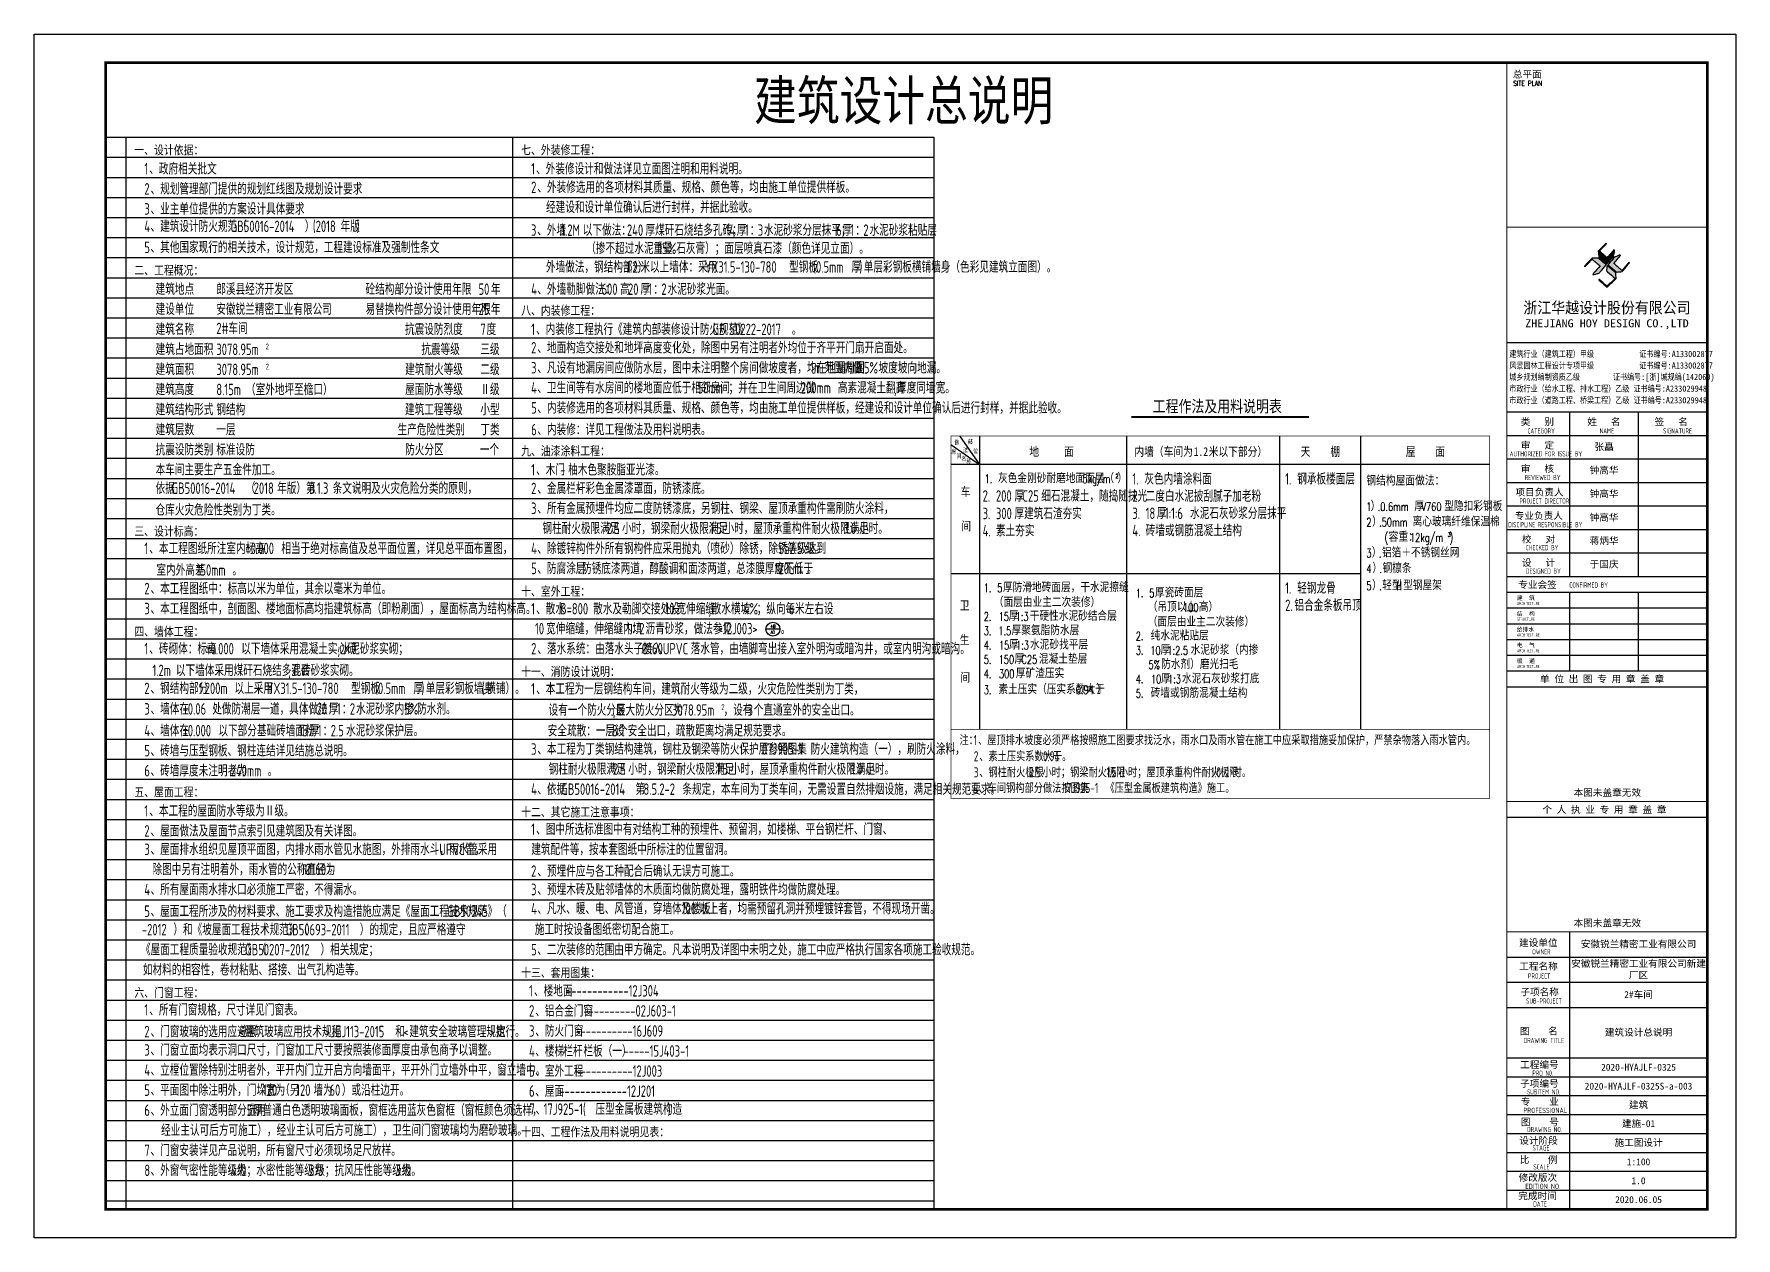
# Model space of a CAD drawing. Extents: x 170967 to 297117, y -33682 to 593582.
# Drawn here: x 170967 to 230367, y 510760 to 552760 of the extents above; entities that cross this region are included whole.
import ezdxf
from ezdxf.enums import TextEntityAlignment as Align

# ---------------------------------------------------------------- set-up
doc = ezdxf.new("R2010")
doc.units = 0
doc.header["$LTSCALE"] = 1000
doc.header["$MEASUREMENT"] = 0
doc.layers.get('Defpoints').update_dxf_attribs({"color": 250})
for name, color, linetype in [('0-建筑立面', 255, 'Continuous'), ('PUB_DIM', 171, 'Continuous'), ('PUB_TEXT', 7, 'Continuous'), ('PUB_TITLE', 171, 'Continuous'), ('TK', 4, 'Continuous'), ('表格', 7, 'Continuous')]:
    doc.layers.add(name, color=color, linetype=linetype)
doc.styles.add('-宋体', font='', dxfattribs={"width": 0.8})
doc.styles.add('_TCH_LABEL', font='COMPLEX', dxfattribs={"bigfont": 'GBCBIG'})
doc.styles.add('HT', font='simhei.ttf', dxfattribs={"width": 0.8})
doc.styles.add('ROMANS', font='romans__.ttf', dxfattribs={"width": 0.65, "height": 231.275})
doc.styles.add('TSSD_REIN', font='tssdeng.shx', dxfattribs={"width": 0.7, "bigfont": 'tssdchn.shx'})
doc.styles.add('YAYA', font='', dxfattribs={"width": 0.8, "height": 1})
doc.styles.add('图签宋体', font='', dxfattribs={"height": 300})
doc.styles.add('图签黑体', font='simhei.ttf', dxfattribs={"height": 550})
doc.styles.add('设计说明', font='tssdeng.shx', dxfattribs={"width": 0.7, "bigfont": 'tssdchn.shx'})
doc.styles.add('黑体', font='simhei.ttf', dxfattribs={"width": 0.8, "height": 3.5})
doc.styles.get('-宋体').set_extended_font_data('SimSun')
doc.styles.get('YAYA').set_extended_font_data('SimSun')
doc.styles.get('图签宋体').set_extended_font_data('NSimSun')

msp = doc.modelspace()

# ---------------------------------------------------------------- texts
at = {"layer": 'PUB_TEXT'}
for s, height, style, width, p in [('建筑设计总说明', 1367.09, 'YAYA', 0.8, (196097.6, 549760)), ('、政府相关批文', 400, '设计说明', 0.7, (174989.4, 547860)), ('、外装修设计和做法详见立面图注明和用料说明。', 400, '设计说明', 0.7, (188489.4, 547860)), ('1', 400, '设计说明', 0.7, (174817.1, 547860)), ('1', 400, '设计说明', 0.7, (188317.1, 547860)), ('2', 400, '设计说明', 0.7, (174817.1, 547160)), ('、规划管理部门提供的规划红线图及规划设计要求', 400, '设计说明', 0.7, (175032.5, 547160)), ('2', 400, '设计说明', 0.7, (188317.1, 547216.6)), ('、外装修选用的各项材料其质量、规格、颜色等，均由施工单位提供样板。', 400, '设计说明', 0.7, (188532.5, 547216.6)), ('3', 400, '设计说明', 0.7, (174817.1, 546460)), ('、业主单位提供的方案设计具体要求', 400, '设计说明', 0.7, (175032.5, 546460)), ('经建设和设计单位确认后进行封样，并据此验收。', 400, '设计说明', 0.7, (188837.1, 546519.8)), ('4', 400, '设计说明', 0.7, (174817.1, 545852.3)), ('、建筑设计防火规范（', 400, '设计说明', 0.7, (175032.5, 545852.3)), ('GB50016-2014', 400, '设计说明', 0.7, (177832.5, 545852.3)), ('）', 400, '设计说明', 0.7, (180417.1, 545852.3)), ('(2018', 400, '设计说明', 0.7, (180697.1, 545852.3)), ('年版', 400, '设计说明', 0.7, (181666.3, 545852.3)), (')', 400, '设计说明', 0.7, (182226.3, 545852.3)), ('5', 400, '设计说明', 0.7, (174817.1, 545119.8)), ('、其他国家现行的相关技术，设计规范，工程建设标准及强制性条文', 400, '设计说明', 0.7, (175032.5, 545119.8)), ('建筑地点', 400, '设计说明', 0.7, (175209.2, 543660)), ('砼结构部分设计使用年限', 400, '设计说明', 0.7, (182536.9, 543660)), ('4', 400, '设计说明', 0.7, (188317.1, 543660)), ('、外墙勒脚做法：', 400, '设计说明', 0.7, (188532.5, 543660)), ('600', 400, '设计说明', 0.7, (190772.5, 543660)), ('高', 400, '设计说明', 0.7, (191418.6, 543660)), ('20', 400, '设计说明', 0.7, (191698.6, 543660)), ('厚', 400, '设计说明', 0.7, (192129.4, 543660)), ('1', 400, '设计说明', 0.7, (192409.4, 543660)), ('：', 400, '设计说明', 0.7, (192581.7, 543660)), ('2', 400, '设计说明', 0.7, (192861.7, 543660)), ('水泥砂浆光面。', 400, '设计说明', 0.7, (193077.1, 543660)), ('建设单位', 400, '设计说明', 0.7, (175209.2, 542960)), ('易替换构件部分设计使用年限', 400, '设计说明', 0.7, (182536.9, 542960)), ('建筑名称', 400, '设计说明', 0.7, (175209.2, 542260)), ('抗震设防烈度', 400, '设计说明', 0.7, (183914.6, 542260)), ('1', 400, '设计说明', 0.7, (188317.1, 542260)), ('、内装修工程执行《建筑内部装修设计防火规范》', 400, '设计说明', 0.7, (188489.4, 542260)), ('GB', 400, '设计说明', 0.7, (194649.4, 542260)), ('50222-2017', 400, '设计说明', 0.7, (195242.8, 542260)), ('。', 400, '设计说明', 0.7, (197418.2, 542260)), ('建筑占地面积', 400, '设计说明', 0.7, (175209.2, 541560)), ('抗震等级', 400, '设计说明', 0.7, (184483.5, 541560)), ('2', 400, '设计说明', 0.7, (188317.1, 541616.6)), ('、地面构造交接处和地坪高度变化处，除图中另有注明者外均位于齐平开门扇开启面处。', 400, '设计说明', 0.7, (188532.5, 541616.6)), ('建筑面积', 400, '设计说明', 0.7, (175209.2, 540860)), ('建筑耐火等级', 400, '设计说明', 0.7, (183920.4, 540860)), ('3', 400, '设计说明', 0.7, (188317.1, 540916.6)), ('、凡设有地漏房间应做防水层，图中未注明整个房间做坡度者，均在地漏周围', 400, '设计说明', 0.7, (188532.5, 540916.6)), ('1m', 400, '设计说明', 0.7, (198052.5, 540916.6)), ('范围内做', 400, '设计说明', 0.7, (198547.9, 540916.6)), ('0.5%', 400, '设计说明', 0.7, (199667.9, 540916.6)), ('坡度坡向地漏。', 400, '设计说明', 0.7, (200443.3, 540916.6)), ('建筑高度', 400, '设计说明', 0.7, (175209.2, 540160)), ('屋面防水等级', 400, '设计说明', 0.7, (183920.1, 540160)), ('4', 400, '设计说明', 0.7, (188317.1, 540219.8)), ('、卫生间等有水房间的楼地面应低于相邻房间', 400, '设计说明', 0.7, (188532.5, 540219.8)), ('50mm', 400, '设计说明', 0.7, (194132.5, 540219.8)), ('；并在卫生间周边做', 400, '设计说明', 0.7, (195209.4, 540219.8)), ('200mm', 400, '设计说明', 0.7, (197729.4, 540219.8)), ('高素混凝土翻高', 400, '设计说明', 0.7, (199021.7, 540219.8)), ('厚度同墙宽。', 400, '设计说明', 0.7, (201089.4, 540219.8)), ('、内装修选用的各项材料其质量、规格、颜色等，均由施工单位提供样板，经建设和设计单位确认后进行封样，并据此验收。', 400, '设计说明', 0.7, (188532.5, 539519.8)), (',', 400, '设计说明', 0.7, (200981.7, 540219.8)), ('建筑结构形式', 400, '设计说明', 0.7, (175209.2, 539460)), ('建筑工程等级', 400, '设计说明', 0.7, (183913, 539460)), ('5', 400, '设计说明', 0.7, (188317.1, 539519.8)), ('建筑层数', 400, '设计说明', 0.7, (175209.2, 538760)), ('生产危险性类别', 400, '设计说明', 0.7, (183653.5, 538760)), ('6', 400, '设计说明', 0.7, (188317.1, 538760)), ('、内装修：详见工程做法及用料说明表。', 400, '设计说明', 0.7, (188532.5, 538760)), ('抗震设防类别', 400, '设计说明', 0.7, (175209.2, 538060)), ('防火分区', 400, '设计说明', 0.7, (183917.7, 538060)), ('1', 400, '设计说明', 0.7, (188317.1, 537360)), ('、木门', 400, '设计说明', 0.7, (188489.4, 537360)), ('柚木色聚胺脂亚光漆。', 400, '设计说明', 0.7, (189609.4, 537360)), ('2', 400, '设计说明', 0.7, (188317.1, 536710.4)), ('、金属栏杆', 400, '设计说明', 0.7, (188532.5, 536710.4)), ('-', 400, '设计说明', 0.7, (189329.4, 537360)), ('彩色金属漆罩面，防锈漆底。', 400, '设计说明', 0.7, (190212.5, 536710.4)), ('1.', 297.5, '_TCH_LABEL', 0.705882, (204142.2, 537094.5)), ('5kg/m', 297.5, '_TCH_LABEL', 0.705882, (207561.1, 537094.5)), ('2', 148.8, '_TCH_LABEL', 0.705882, (208711.1, 537269.5)), ('1.', 400, '设计说明', 0.7, (209300.4, 537041.4)), ('灰色内墙涂料面', 400, '设计说明', 0.7, (209721.5, 537041.4)), ('1.', 400, '设计说明', 0.7, (214633.8, 537041.4)), ('钢承板楼面层', 400, '设计说明', 0.7, (215054.9, 537041.4)), ('-', 400, '设计说明', 0.7, (189932.5, 536710.4)), ('2.', 400, '设计说明', 0.7, (204075.1, 536445.7)), ('200', 400, '设计说明', 0.7, (204539.3, 536445.7)), ('厚', 400, '设计说明', 0.7, (205185.4, 536445.7)), ('C25', 400, '设计说明', 0.7, (205465.4, 536445.7)), ('细石混凝土，随捣随抹光', 400, '设计说明', 0.7, (206122.3, 536445.7)), ('2.', 400, '设计说明', 0.7, (209300.4, 536441.4)), ('二度白水泥披刮腻子加老粉', 400, '设计说明', 0.7, (209764.6, 536441.4)), ('1', 297.5, '_TCH_LABEL', 0.705882, (217467.1, 536121.9)), ('.0.6mm', 297.5, '_TCH_LABEL', 0.705882, (217862.8, 536121.9)), ('V760', 297.5, '_TCH_LABEL', 0.705882, (219388.6, 536121.9)), ('3.', 400, '设计说明', 0.7, (204075.1, 535834.3)), ('300', 400, '设计说明', 0.7, (204539.3, 535834.3)), ('厚建筑石渣夯实', 400, '设计说明', 0.7, (205185.4, 535834.3)), ('3.', 400, '设计说明', 0.7, (209300.4, 535841.4)), ('18', 400, '设计说明', 0.7, (209764.6, 535841.4)), ('厚', 400, '设计说明', 0.7, (210152.3, 535841.4)), ('1:1:6', 400, '设计说明', 0.7, (210432.3, 535841.4)), ('水泥石灰砂浆分层抹平', 400, '设计说明', 0.7, (211315.4, 535841.4)), ('2', 297.5, '_TCH_LABEL', 0.705882, (217467.1, 535581.6)), ('.50mm', 297.5, '_TCH_LABEL', 0.705882, (217912.8, 535581.6)), ('4.', 400, '设计说明', 0.7, (204075.1, 535234.3)), ('素土夯实', 400, '设计说明', 0.7, (204539.3, 535234.3)), ('4.', 400, '设计说明', 0.7, (209300.4, 535241.4)), ('砖墙或钢筋混凝土结构', 400, '设计说明', 0.7, (209764.6, 535241.4)), ('(', 300.3, '_TCH_LABEL', 0.705882, (218103.1, 535046.2)), ('12kg/m', 300.33, '_TCH_LABEL', 0.705882, (218988.7, 535046.2)), ('3', 150.2, '_TCH_LABEL', 0.705882, (220301.1, 535222.9)), (')', 300.3, '_TCH_LABEL', 0.705882, (220371.7, 535046.2)), ('1', 400, '设计说明', 0.7, (174817.1, 534616.6)), ('、本工程图纸所注室内标高', 400, '设计说明', 0.7, (174989.4, 534616.6)), ('%%p0.000', 400, '设计说明', 0.7, (178349.4, 534616.6)), ('相当于绝对标高值及总平面位置，详见总平面布置图，', 400, '设计说明', 0.7, (179598.6, 534616.6)), ('4', 400, '设计说明', 0.7, (188317.1, 534616.6)), ('、除镀锌构件外所有钢构件应采用抛丸（喷砂）除锈，除锈等级达到', 400, '设计说明', 0.7, (188532.5, 534616.6)), ('Sa2.5', 400, '设计说明', 0.7, (196932.5, 534616.6)), ('级。', 400, '设计说明', 0.7, (197890.9, 534616.6)), ('3', 297.5, '_TCH_LABEL', 0.705882, (217467.1, 534501.2)), ('室内外高差', 400, '设计说明', 0.7, (175240.4, 533860)), ('150mm', 400, '设计说明', 0.7, (176640.4, 533860)), ('。', 400, '设计说明', 0.7, (177889.6, 533860)), ('5', 400, '设计说明', 0.7, (188317.1, 533916.6)), ('、防腐涂层', 400, '设计说明', 0.7, (188532.5, 533916.6)), (':', 400, '设计说明', 0.7, (189932.5, 533916.6)), ('防锈底漆两道，醇酸调和面漆两道，总漆膜厚度不低于', 400, '设计说明', 0.7, (190094, 533916.6)), ('120um', 400, '设计说明', 0.7, (196814, 533916.6)), ('。', 400, '设计说明', 0.7, (197944.8, 533916.6)), ('4', 297.5, '_TCH_LABEL', 0.705882, (217467.1, 533961)), ('.', 297.5, '_TCH_LABEL', 0.705882, (217902.8, 534501.2)), ('.', 297.5, '_TCH_LABEL', 0.705882, (217922.8, 533961)), ('2', 400, '设计说明', 0.7, (174817.1, 533216.6)), ('、本工程图纸中：标高以米为单位，其余以毫米为单位。', 400, '设计说明', 0.7, (175032.5, 533216.6)), ('1.', 297.5, '_TCH_LABEL', 0.705882, (204114.6, 533289.6)), ('5', 297.5, '_TCH_LABEL', 0.705882, (204584.6, 533289.6)), ('1.', 400, '设计说明', 0.7, (214633.8, 533233.3)), ('轻钢龙骨', 400, '设计说明', 0.7, (215054.9, 533233.3)), ('5', 297.5, '_TCH_LABEL', 0.705882, (217467.1, 533361)), ('.', 297.5, '_TCH_LABEL', 0.705882, (217912.8, 533361)), ('H', 297.5, '_TCH_LABEL', 0.705882, (218514.3, 533361)), ('3', 400, '设计说明', 0.7, (174817.1, 532516.6)), ('、本工程图纸中，剖面图、楼地面标高均指建筑标高（即粉刷面），屋面标高为结构标高。', 400, '设计说明', 0.7, (175032.5, 532516.6)), ('1', 400, '设计说明', 0.7, (188317.1, 532510.4)), ('、散水', 400, '设计说明', 0.7, (188489.4, 532510.4)), ('B=800', 400, '设计说明', 0.7, (189329.4, 532510.4)), ('散水及勒脚交接处设', 400, '设计说明', 0.7, (190481.7, 532510.4)), ('10', 400, '设计说明', 0.7, (193001.7, 532510.4)), ('宽伸缩缝', 400, '设计说明', 0.7, (193389.4, 532510.4)), ('散水横坡', 400, '设计说明', 0.7, (194617.1, 532510.4)), ('4%', 400, '设计说明', 0.7, (195737.1, 532510.4)), ('；纵向每', 400, '设计说明', 0.7, (196189.4, 532510.4)), ('6', 400, '设计说明', 0.7, (197309.4, 532510.4)), ('米左右设', 400, '设计说明', 0.7, (197524.8, 532510.4)), ('1.', 297.5, '_TCH_LABEL', 0.705882, (209419.4, 533106.9)), ('5', 297.5, '_TCH_LABEL', 0.705882, (209889.4, 533106.9)), ('100', 297.5, '_TCH_LABEL', 0.705882, (211069.9, 532606.9)), ('2.', 400, '设计说明', 0.7, (214633.8, 532632.8)), ('铝合金条板吊顶', 400, '设计说明', 0.7, (214956.8, 532632.8)), ('宽伸缩缝，伸缩缝内填', 400, '设计说明', 0.7, (188839.8, 531816.6)), ('沥青砂浆，做法参见', 400, '设计说明', 0.7, (192307.5, 531816.6)), (',', 400, '设计说明', 0.7, (194509.4, 532510.4)), ('2.', 297.5, '_TCH_LABEL', 0.705882, (204114.6, 532289.6)), ('15', 297.5, '_TCH_LABEL', 0.705882, (204634.6, 532289.6)), ('1:3', 297.5, '_TCH_LABEL', 0.705882, (205230.3, 532289.6)), ('10', 400, '设计说明', 0.7, (188452.1, 531816.6)), ('1', 400, '设计说明', 0.7, (191639.8, 531816.6)), ('：', 400, '设计说明', 0.7, (191812.1, 531816.6)), ('2', 400, '设计说明', 0.7, (192092.1, 531816.6)), ('<12J003>', 400, '设计说明', 0.7, (194827.5, 531816.6)), ('。', 400, '设计说明', 0.7, (197028.8, 531816.6)), ('3.', 297.5, '_TCH_LABEL', 0.705882, (204114.6, 531789.6)), ('1.5', 297.5, '_TCH_LABEL', 0.705882, (204624.6, 531789.6)), ('2.', 297.5, '_TCH_LABEL', 0.705882, (209419.4, 531606.9)), ('1', 400, '设计说明', 0.7, (174817.1, 531116.6)), ('、砖砌体：标高', 400, '设计说明', 0.7, (174989.4, 531116.6)), ('%%p0.000', 400, '设计说明', 0.7, (176949.4, 531116.6)), ('以下墙体采用混凝土实心砖', 400, '设计说明', 0.7, (178198.6, 531116.6)), (',', 400, '设计说明', 0.7, (181558.6, 531116.6)), ('水泥砂浆实砌；', 400, '设计说明', 0.7, (181666.3, 531116.6)), ('2', 400, '设计说明', 0.7, (188317.1, 531116.6)), ('、落水系统：由落水头子接入', 400, '设计说明', 0.7, (188532.5, 531116.6)), ('%%c160UPVC', 400, '设计说明', 0.7, (192172.5, 531116.6)), ('落水管，由墙脚弯出接入室外明沟或暗沟井，或室内明沟或暗沟。', 400, '设计说明', 0.7, (193884.8, 531116.6)), ('4.', 297.5, '_TCH_LABEL', 0.705882, (204114.6, 531289.6)), ('5.', 297.5, '_TCH_LABEL', 0.705882, (204114.6, 530789.6)), ('150', 297.5, '_TCH_LABEL', 0.705882, (204634.6, 530789.6)), ('15', 297.5, '_TCH_LABEL', 0.705882, (204644.6, 531289.6)), ('1:3', 297.5, '_TCH_LABEL', 0.705882, (205240.3, 531289.6)), ('C25', 297.5, '_TCH_LABEL', 0.705882, (205430.3, 530789.6)), ('3.', 297.5, '_TCH_LABEL', 0.705882, (209419.4, 531106.9)), ('10', 297.5, '_TCH_LABEL', 0.705882, (209929.4, 531106.9)), ('1:2.5', 297.5, '_TCH_LABEL', 0.705882, (210525.2, 531106.9)), ('1.2m', 400, '设计说明', 0.7, (175099.3, 530360)), ('以下墙体采用煤矸石烧结多孔砖', 400, '设计说明', 0.7, (175917.8, 530360)), ('混合砂浆实砌。', 400, '设计说明', 0.7, (179945.5, 530360)), ('4.', 297.5, '_TCH_LABEL', 0.705882, (204114.6, 530289.6)), ('300', 297.5, '_TCH_LABEL', 0.705882, (204644.6, 530289.6)), ('5%', 297.5, '_TCH_LABEL', 0.705882, (209864.2, 530606.9)), (',', 400, '设计说明', 0.7, (179837.8, 530360)), ('3.', 297.5, '_TCH_LABEL', 0.705882, (204114.6, 529733.7)), ('0.94', 297.5, '_TCH_LABEL', 0.705882, (207327.7, 529733.7)), ('4.', 297.5, '_TCH_LABEL', 0.705882, (209419.4, 530106.9)), ('5.', 297.5, '_TCH_LABEL', 0.705882, (209419.4, 529606.9)), ('10', 297.5, '_TCH_LABEL', 0.705882, (209949.4, 530106.9)), ('1:3', 297.5, '_TCH_LABEL', 0.705882, (210545.2, 530106.9)), ('3', 400, '设计说明', 0.7, (174817.1, 529016.6)), ('、墙体在', 400, '设计说明', 0.7, (175032.5, 529016.6)), ('-0.06', 400, '设计说明', 0.7, (176152.5, 529016.6)), ('处做防潮层一道，具体做法：', 400, '设计说明', 0.7, (177186.3, 529016.6)), ('20', 400, '设计说明', 0.7, (180826.3, 529016.6)), ('厚', 400, '设计说明', 0.7, (181257.1, 529016.6)), ('1', 400, '设计说明', 0.7, (181537.1, 529016.6)), ('：', 400, '设计说明', 0.7, (181709.4, 529016.6)), ('2', 400, '设计说明', 0.7, (181989.4, 529016.6)), ('水泥砂浆内掺', 400, '设计说明', 0.7, (182204.8, 529016.6)), ('5%', 400, '设计说明', 0.7, (183884.8, 529016.6)), ('防水剂。', 400, '设计说明', 0.7, (184337.1, 529016.6)), ('4', 400, '设计说明', 0.7, (174817.1, 528260)), ('、墙体在', 400, '设计说明', 0.7, (175032.5, 528260)), ('以下部分基础砖墙面粉', 400, '设计说明', 0.7, (177401.7, 528260)), ('厚', 400, '设计说明', 0.7, (180589.4, 528260)), ('水泥砂浆保护层。', 400, '设计说明', 0.7, (181860.2, 528260)), ('%%p0.000', 400, '设计说明', 0.7, (176152.5, 528260)), ('15', 400, '设计说明', 0.7, (180201.7, 528260)), ('1', 400, '设计说明', 0.7, (180869.4, 528260)), ('：', 400, '设计说明', 0.7, (181041.7, 528260)), ('2.5', 400, '设计说明', 0.7, (181321.7, 528260)), ('5', 400, '设计说明', 0.7, (174817.1, 527560)), ('、砖墙与压型钢板、钢柱连结详见结施总说明。', 400, '设计说明', 0.7, (175032.5, 527560)), ('6', 400, '设计说明', 0.7, (174817.1, 526860)), ('、砖墙厚度未注明者为', 400, '设计说明', 0.7, (175032.5, 526860)), ('240mm', 400, '设计说明', 0.7, (177832.5, 526860)), ('。', 400, '设计说明', 0.7, (179124.8, 526860)), ('1', 400, '设计说明', 0.7, (174817.1, 525460)), ('、本工程的屋面防水等级为Ⅱ级。', 400, '设计说明', 0.7, (174989.4, 525460)), ('2', 400, '设计说明', 0.7, (174817.1, 524760)), ('、屋面做法及屋面节点索引见建筑图及有关详图。', 400, '设计说明', 0.7, (175032.5, 524760)), ('1', 400, '设计说明', 0.7, (188317.1, 524819.8)), ('、图中所选标准图中有对结构工种的预埋件、预留洞，如楼梯、平台钢栏杆、门窗、', 400, '设计说明', 0.7, (188489.4, 524819.8)), ('3', 400, '设计说明', 0.7, (174817.1, 524116.6)), ('、屋面排水组织见屋顶平面图，内排水雨水管见水施图，外排雨水斗，雨水管采用', 400, '设计说明', 0.7, (175032.5, 524116.6)), ('UPVC', 400, '设计说明', 0.7, (185112.5, 524116.6)), ('管，', 400, '设计说明', 0.7, (186017.1, 524116.6)), ('建筑配件等，按本套图纸中所标注的位置留洞。', 400, '设计说明', 0.7, (188321.5, 524116.6)), ('除图中另有注明着外，雨水管的公称直径为', 400, '设计说明', 0.7, (175099.3, 523416.6)), ('%%c160', 400, '设计说明', 0.7, (180419.3, 523416.6)), ('。', 400, '设计说明', 0.7, (181227, 523416.6)), ('2', 400, '设计说明', 0.7, (188317.1, 523360)), ('、预埋件应与各工种配合后确认无误方可施工。', 400, '设计说明', 0.7, (188532.5, 523360)), ('4', 400, '设计说明', 0.7, (174817.1, 522716.6)), ('、所有屋面雨水排水口必须施工严密，不得漏水。', 400, '设计说明', 0.7, (175032.5, 522716.6)), ('3', 400, '设计说明', 0.7, (188317.1, 522716.6)), ('、预埋木砖及贴邻墙体的木质面均做防腐处理，露明铁件均做防腐处理。', 400, '设计说明', 0.7, (188532.5, 522716.6)), ('5', 400, '设计说明', 0.7, (174817.1, 521960)), ('、屋面工程所涉及的材料要求、施工要求及构造措施应满足《屋面工程技术规范》（', 400, '设计说明', 0.7, (175032.5, 521960)), ('GB50345', 400, '设计说明', 0.7, (185392.5, 521960)), ('4', 400, '设计说明', 0.7, (188317.1, 522049.1)), ('、凡水、暖、电、风管道，穿墙体及楼板', 400, '设计说明', 0.7, (188532.5, 522049.1)), ('100', 400, '设计说明', 0.7, (193572.5, 522049.1)), ('以上者，均需预留孔洞并预埋镀锌套管，不得现场开凿。', 400, '设计说明', 0.7, (194175.6, 522049.1)), ('-2012', 400, '设计说明', 0.7, (174731.5, 521316.6)), ('）和《坡屋面工程技术规范》（', 400, '设计说明', 0.7, (175830, 521316.6)), ('GB50693-2011', 400, '设计说明', 0.7, (179750, 521316.6)), ('）的规定，且应严格遵守', 400, '设计说明', 0.7, (182334.6, 521316.6)), ('施工时按设备图纸密切配合施工。', 400, '设计说明', 0.7, (188443.9, 521324.8)), ('《屋面工程质量验收规范》（', 400, '设计说明', 0.7, (174697.8, 520619.8)), ('GB50207-2012', 400, '设计说明', 0.7, (178337.8, 520619.8)), ('）相关规定；', 400, '设计说明', 0.7, (180965.5, 520619.8)), ('5', 400, '设计说明', 0.7, (188317.1, 520616.6)), ('、二次装修的范围由甲方确定。凡本说明及详图中未明之处，施工中应严格执行国家各项施工验收规范。', 400, '设计说明', 0.7, (188532.5, 520616.6)), ('如材料的相容性，卷材粘贴、搭接、出气孔构造等。', 400, '设计说明', 0.7, (174766.2, 519916.6)), ('1', 400, '设计说明', 0.7, (188245, 519181.7)), ('、楼地面', 400, '设计说明', 0.7, (188417.3, 519181.7)), ('------------12J304', 400, '设计说明', 0.7, (189537.3, 519181.7)), ('1', 400, '设计说明', 0.7, (174817.1, 518516.6)), ('、所有门窗规格，尺寸详见门窗表。', 400, '设计说明', 0.7, (174989.4, 518516.6)), ('2', 400, '设计说明', 0.7, (188245, 518481.7)), ('、铝合金门窗', 400, '设计说明', 0.7, (188460.4, 518481.7)), ('----------02J603-1', 400, '设计说明', 0.7, (190140.4, 518481.7)), ('2', 400, '设计说明', 0.7, (174817.1, 517760)), ('、门窗玻璃的选用应遵照', 400, '设计说明', 0.7, (175032.5, 517760)), ('<', 400, '设计说明', 0.7, (178112.5, 517760)), ('建筑玻璃应用技术规程', 400, '设计说明', 0.7, (178327.9, 517760)), ('>JGJ113-2015', 400, '设计说明', 0.7, (181127.9, 517760)), ('和', 400, '设计说明', 0.7, (183572.5, 517760)), ('<', 400, '设计说明', 0.7, (183852.5, 517760)), ('建筑安全玻璃管理规定', 400, '设计说明', 0.7, (184067.9, 517760)), ('>', 400, '设计说明', 0.7, (186867.9, 517760)), ('执行。', 400, '设计说明', 0.7, (187083.3, 517760)), ('3', 400, '设计说明', 0.7, (188245, 517781.7)), ('、防火门窗', 400, '设计说明', 0.7, (188460.4, 517781.7)), ('-----------16J609', 400, '设计说明', 0.7, (189860.4, 517781.7)), ('3', 400, '设计说明', 0.7, (174817.1, 517116.6)), ('、门窗立面均表示洞口尺寸，门窗加工尺寸要按照装修面厚度由承包商予以调整。', 400, '设计说明', 0.7, (175032.5, 517116.6)), ('4', 400, '设计说明', 0.7, (188245, 517081.7)), ('、楼梯', 400, '设计说明', 0.7, (188460.4, 517081.7)), ('栏杆', 400, '设计说明', 0.7, (189441.5, 517081.7)), ('栏板（一）', 400, '设计说明', 0.7, (190142.6, 517081.7)), ('-----15J403-1', 400, '设计说明', 0.7, (191542.6, 517081.7)), ('4', 400, '设计说明', 0.7, (174817.1, 516416.6)), ('、立樘位置除特别注明者外，平开内门立开启方向墙面平，平开外门立墙外中平，窗立墙中。', 400, '设计说明', 0.7, (175032.5, 516416.6)), ('5', 400, '设计说明', 0.7, (188245, 516381.7)), ('、室外工程', 400, '设计说明', 0.7, (188460.4, 516381.7)), ('-----------12J003', 400, '设计说明', 0.7, (189860.4, 516381.7)), ('5', 400, '设计说明', 0.7, (174817.1, 515716.6)), ('、平面图中除注明外，门垛宽为', 400, '设计说明', 0.7, (175032.5, 515716.6)), ('120', 400, '设计说明', 0.7, (178952.5, 515716.6)), ('（另', 400, '设计说明', 0.7, (179555.6, 515716.6)), ('120', 400, '设计说明', 0.7, (180115.6, 515716.6)), ('墙为', 400, '设计说明', 0.7, (180718.6, 515716.6)), ('60', 400, '设计说明', 0.7, (181278.6, 515716.6)), ('）或沿柱边开。', 400, '设计说明', 0.7, (181709.4, 515716.6)), ('6', 400, '设计说明', 0.7, (188245, 515681.7)), ('、屋面', 400, '设计说明', 0.7, (188460.4, 515681.7)), ('-------------12J201', 400, '设计说明', 0.7, (189300.4, 515681.7)), ('7', 400, '设计说明', 0.7, (188258, 515054.4)), ('、', 400, '设计说明', 0.7, (188473.4, 515054.4)), ('17J925-1(', 400, '设计说明', 0.7, (188753.4, 515054.4)), ('压型金属板建筑构造', 400, '设计说明', 0.7, (190562.6, 515054.4)), (')', 400, '设计说明', 0.7, (193082.6, 515054.4)), ('7', 400, '设计说明', 0.7, (174817.1, 513616.6)), ('、门窗安装详见产品说明，所有窗尺寸必须现场足尺放样。', 400, '设计说明', 0.7, (175032.5, 513616.6)), ('8', 400, '设计说明', 0.7, (174817.1, 512919.8)), ('、外窗气密性能等级为', 400, '设计说明', 0.7, (175032.5, 512919.8)), ('4', 400, '设计说明', 0.7, (177832.5, 512919.8)), ('级；水密性能等级为', 400, '设计说明', 0.7, (178047.9, 512919.8)), ('3', 400, '设计说明', 0.7, (180567.9, 512919.8)), ('级；抗风压性能等级为', 400, '设计说明', 0.7, (180783.3, 512919.8)), ('3', 400, '设计说明', 0.7, (183583.3, 512919.8)), ('级。', 400, '设计说明', 0.7, (183798.6, 512919.8))]:
    msp.add_text(s, height=height, dxfattribs=dict(at, style=style, width=width)).set_placement(p)
at = {"layer": 'PUB_TEXT', "color": 4}
for s, height, style, width, p in [('一、设计依据：', 315.44, '黑体', 0.8, (174467.1, 548560)), ('七、外装修工程：', 315.44, '黑体', 0.8, (187967.1, 548563.5)), ('二、工程概况：', 315.44, '黑体', 0.8, (174467.1, 544363.5)), ('郎溪县经济开发区', 400, '设计说明', 0.7, (177329.6, 543660)), ('50', 400, '设计说明', 0.7, (186480.2, 543660)), ('年', 400, '设计说明', 0.7, (186911, 543660)), ('安徽锐兰精密工业有限公司', 400, '设计说明', 0.7, (177329.6, 542960)), ('25', 400, '设计说明', 0.7, (186480.2, 542960)), ('年', 400, '设计说明', 0.7, (186911, 542960)), ('八、内装修工程：', 315.44, '黑体', 0.8, (187967.1, 542963.5)), ('2#', 400, '设计说明', 0.7, (177329.6, 542290.7)), ('车间', 400, '设计说明', 0.7, (177749.6, 542290.7)), ('3078.95m', 400, '设计说明', 0.7, (177329.6, 541560)), ('2', 200, '设计说明', 0.7, (179052.7, 541760)), ('3078.95m', 400, '设计说明', 0.7, (177329.6, 540860)), ('2', 200, '设计说明', 0.7, (179052.7, 541060)), ('二级', 400, '设计说明', 0.7, (186543.1, 540860)), ('8.15m', 400, '设计说明', 0.7, (177329.6, 540160)), ('（室外地坪至檐口）', 400, '设计说明', 0.7, (178363.5, 540160)), ('Ⅱ级', 400, '设计说明', 0.7, (186543.1, 540160)), ('工程作法及用料说明表', 413.08, '黑体', 0.8, (210010.2, 539566.4)), ('钢结构', 400, '设计说明', 0.7, (177329.6, 539460)), ('一层', 400, '设计说明', 0.7, (177329.6, 538760)), ('标准设防', 400, '设计说明', 0.7, (177329.6, 538060)), ('九、油漆涂料工程：', 315.44, '黑体', 0.8, (187967.1, 538061.7)), ('房', 151.9, 'YAYA', 0.8, (202981.5, 538118.2)), ('做', 151.9, 'YAYA', 0.8, (203090.1, 538442.9)), ('法', 151.9, 'YAYA', 0.8, (203389.3, 538171.9)), ('部', 151.9, 'YAYA', 0.8, (203557.3, 538461.4)), ('位', 151.9, 'YAYA', 0.8, (203744.5, 538144.5)), ('地', 303.8, 'YAYA', 0.8, (205704.2, 538041.4)), ('面', 303.8, 'YAYA', 0.8, (206914, 538041.4)), ('内墙（车间为', 303.8, 'YAYA', 0.8, (209371.9, 538041.4)), ('1.2', 303.8, 'YAYA', 0.8, (211445.8, 538041.4)), ('米以下部分）', 303.8, 'YAYA', 0.8, (211964.3, 538041.4)), ('天', 303.8, 'YAYA', 0.8, (215175.3, 538041.4)), ('棚', 303.8, 'YAYA', 0.8, (216212.3, 538041.4)), ('屋', 303.8, 'YAYA', 0.8, (218840.6, 538041.4)), ('面', 303.8, 'YAYA', 0.8, (219877.6, 538041.4)), ('间', 151.9, 'YAYA', 0.8, (203159.3, 537968.1)), ('名', 151.9, 'YAYA', 0.8, (203335.1, 537871.8)), ('称', 151.9, 'YAYA', 0.8, (203509.9, 537783.5)), ('车', 303.8, 'YAYA', 0.8, (203309.8, 536641.4)), ('钢结构屋面做法：', 303.8, 'YAYA', 0.8, (217467.1, 537041.4)), ('三、设计标高：', 315.44, '黑体', 0.8, (174467.1, 535260)), ('间', 303.8, 'YAYA', 0.8, (203331.4, 535441.4)), ('十、室外工程：', 315.44, '黑体', 0.8, (187967.1, 533161.7)), ('卫', 303.8, 'YAYA', 0.8, (203274.2, 532674.3)), ('四、墙体工程：', 315.44, '黑体', 0.8, (174467.1, 531761.7)), ('生', 303.8, 'YAYA', 0.8, (203274.2, 531474.3)), ('十一、消防设计说明：', 315.44, '黑体', 0.8, (187967.1, 530363.5)), ('间', 303.8, 'YAYA', 0.8, (203295.1, 530161.5)), ('注：', 353.33, '设计说明', 0.7, (203267.1, 527951.3)), ('1', 353.3, '设计说明', 0.7, (203761.8, 527951.3)), ('、屋顶排水坡度必须严格按照施工图要求找泛水，雨水口及雨水管在施工中应采取措施妥加保护，严禁杂物落入雨水管内。', 353.333, '设计说明', 0.7, (203914, 527951.3)), ('2', 353.3, '设计说明', 0.7, (203765.7, 527387.4)), ('、素土压实系数大于', 353.33, '设计说明', 0.7, (203955.9, 527387.4)), ('0.94', 353.33, '设计说明', 0.7, (206181.9, 527387.4)), ('。', 353.3, '设计说明', 0.7, (206847.8, 527387.4)), ('3', 353.3, '设计说明', 0.7, (203765.7, 526828.1)), ('、钢柱耐火极限', 353.33, '设计说明', 0.7, (203955.9, 526828.1)), ('2.5', 353.33, '设计说明', 0.7, (205687.2, 526828.1)), ('小时；钢梁耐火极限', 353.33, '设计说明', 0.7, (206162.9, 526828.1)), ('1.5', 353.33, '设计说明', 0.7, (208388.9, 526828.1)), ('小时；屋顶承重构件耐火极限', 353.333, '设计说明', 0.7, (208826.5, 526828.1)), ('1.0', 353.33, '设计说明', 0.7, (212041.8, 526828.1)), ('小时。', 353.33, '设计说明', 0.7, (212479.4, 526828.1)), ('五、屋面工程：', 315.44, '黑体', 0.8, (174467.1, 526161.7)), ('4', 353.3, '设计说明', 0.7, (203739.4, 526282.2)), ('、车间钢构部分做法按图集', 353.333, '设计说明', 0.7, (203929.6, 526282.2)), ('17J925-1', 353.33, '设计说明', 0.7, (206897.6, 526282.2)), ('《压型金属板建筑构造》施工。', 353.333, '设计说明', 0.7, (208362.6, 526282.2)), ('十二、其它施工注意事项：', 315.443, '黑体', 0.8, (187967.1, 525465.3)), ('十三、套用图集：', 315.44, '黑体', 0.8, (187967.1, 519861.7)), ('六、门窗工程：', 315.44, '黑体', 0.8, (174467.1, 519163.5)), ('十四、工程作法及用料说明见表：', 315.443, '黑体', 0.8, (187967.1, 514308.7))]:
    msp.add_text(s, height=height, dxfattribs=dict(at, style=style, width=width)).set_placement(p)
at = {"layer": 'PUB_TEXT', "color": 3, "style": '设计说明', "width": 0.7}
for s, height, p in [('3', 400, (188310.7, 545719.8)), ('、外墙', 400, (188526.1, 545719.8)), ('1.2M', 400, (189366.1, 545719.8)), ('以下做法：', 400, (190119.9, 545719.8)), ('240', 400, (191661, 545719.8)), ('厚煤矸石烧结多孔砖；', 400, (192307.2, 545719.8)), ('14', 400, (195107.2, 545719.8)), ('厚', 400, (195494.9, 545719.8)), ('1', 400, (195774.9, 545719.8)), ('：', 400, (195947.2, 545719.8)), ('3', 400, (196227.2, 545719.8)), ('水泥砂浆分层抹平；', 400, (196442.6, 545719.8)), ('6', 400, (198962.6, 545719.8)), ('厚', 400, (199178, 545719.8)), ('1', 400, (199458, 545719.8)), ('：', 400, (199630.3, 545719.8)), ('2', 400, (199910.3, 545719.8)), ('水泥砂浆粘贴层', 400, (200125.7, 545719.8)), ('（掺不超过水泥重量', 400, (190237.9, 545086.9)), ('15%', 400, (192757.9, 545086.9)), ('石灰膏）；面层喷真石漆（颜色详见立面）。', 400, (193382.5, 545086.9)), ('外墙做法，钢结构部分', 400, (188833.7, 544434.1)), ('1.2', 400, (191633.7, 544434.1)), ('米以上墙体：采用', 400, (192129.1, 544434.1)), ('YX31.5-130-780', 400, (194369.1, 544434.1)), ('型钢板', 400, (197319.9, 544434.1)), ('(0.5mm', 400, (198159.9, 544434.1)), ('厚', 400, (199495.3, 544434.1)), (')', 400, (199775.3, 544434.1)), ('单层彩钢板横铺墙身（色彩见建筑立面图）。', 400, (199926, 544434.1)), ('一个', 400, (186526.3, 538060)), ('本车间主要生产五金件加工。', 400, (175209.2, 537360)), ('依据', 400, (175209.2, 536716.6)), ('GB50016-2014', 400, (175769.2, 536716.6)), ('（', 400, (178353.8, 536716.6)), ('2018', 400, (178633.8, 536716.6)), ('年版）第', 400, (179452.3, 536716.6)), ('3.1.3', 400, (180572.3, 536716.6)), ('条文说明及火灾危险分类的原则，', 400, (181390.7, 536716.6)), ('仓库火灾危险性类别为丁类。', 400, (175209.2, 535960)), ('3', 400, (188317.1, 536016.6)), ('、所有金属预埋件均应二度防锈漆底，另钢柱、钢梁、屋顶承重构件需刷防火涂料，', 400, (188532.5, 536016.6)), ('钢柱耐火极限满足', 400, (188710.9, 535316.6)), ('2.5', 400, (190950.9, 535316.6)), ('小时，钢梁耐火极限满足', 400, (191489.3, 535316.6)), ('1.5', 400, (194569.3, 535316.6)), ('小时，屋顶承重构件耐火极限满足', 400, (195064.7, 535316.6)), ('1.0', 400, (199264.7, 535316.6)), ('小时。', 400, (199760.1, 535316.6)), ('2', 400, (174817.1, 529733.9)), ('、钢结构部分', 400, (175032.5, 529733.9)), ('1.200m', 400, (176712.5, 529733.9)), ('以上采用', 400, (177961.7, 529733.9)), ('YX31.5-130-780', 400, (179081.7, 529733.9)), ('型钢板', 400, (182032.5, 529733.9)), ('(0.5mm', 400, (182872.5, 529733.9)), ('厚', 400, (184207.9, 529733.9)), (')', 400, (184487.9, 529733.9)), ('单层彩钢板墙身', 400, (184638.6, 529733.9)), ('(', 400, (186598.6, 529733.9)), ('横铺）。', 400, (186749.4, 529733.9)), ('1', 400, (188317.1, 529716.6)), ('、本工程为一层钢结构车间，建筑耐火等级为二级，火灾危险性类别为丁类，', 400, (188489.4, 529716.6)), ('设有一个防火分区', 400, (188925.2, 528976.6)), ('最大防火分区为', 400, (191272.9, 528976.6)), ('3078.95m', 400, (193232.9, 528976.6)), ('2', 200, (194955.9, 529176.6)), ('，设有', 400, (195031.3, 528976.6)), ('3', 400, (195871.3, 528976.6)), ('个直通室外的安全出口。', 400, (196086.7, 528976.6)), ('安全疏散：一层设', 400, (188896.1, 528256.1)), (',', 400, (191165.2, 528976.6)), ('个安全出口，疏散距离均满足规范要求。', 400, (191351.5, 528256.1)), ('8', 400, (191136.1, 528256.1)), ('3', 400, (188317.1, 527616.6)), ('、本工程为丁类钢结构建筑，钢柱及钢梁等防火保护层参照图集', 400, (188532.5, 527616.6)), ('07J905-1', 400, (196372.5, 527616.6)), ('防火建筑构造（一），刷防火涂料，', 400, (198074, 527616.6)), ('钢柱耐火极限满足', 400, (188927, 526916.6)), ('2.5', 400, (191167, 526916.6)), ('小时，钢梁耐火极限满足', 400, (191705.5, 526916.6)), ('1.5', 400, (194785.5, 526916.6)), ('小时，屋顶承重构件耐火极限满足', 400, (195280.9, 526916.6)), ('1.0', 400, (199480.9, 526916.6)), ('小时。', 400, (199976.3, 526916.6)), ('4', 400, (188317.1, 526216.6)), ('、依据', 400, (188532.5, 526216.6)), ('GB50016-2014', 400, (189372.5, 526216.6)), ('第', 400, (191957.1, 526216.6)), ('8.5.2-2', 400, (192237.1, 526216.6)), ('条规定，本车间为丁类车间，无需设置自然排烟设施，满足相关规范要求。', 400, (193594, 526216.6)), ('6', 400, (174817.1, 515016.6)), ('、外立面门窗透明部分选用', 400, (175032.5, 515016.6)), ('5', 400, (178392.5, 515016.6)), ('厚普通白色透明玻璃面板，窗框选用蓝灰色窗框（窗框颜色须选样，', 400, (178607.9, 515016.6)), ('经业主认可后方可施工），经业主认可后方可施工），卫生间门窗玻璃均为磨砂玻璃。', 400, (175401.3, 514318.8))]:
    msp.add_text(s, height=height, dxfattribs=at).set_placement(p)
at = {"layer": 'PUB_TEXT', "color": 6, "style": '设计说明', "width": 0.7}
for s, p in [('7', (186543.1, 542260)), ('度', (186758.4, 542260)), ('三级', (186543.1, 541560)), ('小型', (186543.1, 539460)), ('丁类', (186543.1, 538760))]:
    msp.add_text(s, height=400, dxfattribs=at).set_placement(p)
at = {"layer": 'PUB_TEXT', "style": '_TCH_LABEL'}
for s, height, p in [('灰色金刚砂耐磨地面面层（', 337.589, (204612.2, 537094.5)), ('）', 337.6, (208781.1, 537094.5)), ('）', 337.6, (217617.1, 536121.9)), ('厚', 337.6, (219142.8, 536121.9)), ('型隐扣彩钢板', 337.59, (220188.6, 536121.9)), ('）', 337.6, (217667.1, 535581.6)), ('离心玻璃纤维保温棉', 337.59, (219082.8, 535581.6)), ('容重：', 340.8, (218244.4, 535046.2)), ('）', 337.6, (217657.1, 534501.2)), ('铝箔＋不锈钢丝网', 337.59, (218012.8, 534501.2)), ('）', 337.6, (217677.1, 533961)), ('钢檩条', 337.59, (218032.8, 533961)), ('厚防滑地砖面层，干水泥擦缝', 337.589, (204784.6, 533289.6)), ('厚瓷砖面层', 337.59, (210089.4, 533106.9)), ('）', 337.6, (217667.1, 533361)), ('轻型', 337.59, (218022.8, 533361)), ('型钢屋架', 337.59, (218754.3, 533361)), ('（面层由业主二次装修）', 337.589, (204465.9, 532769.6)), ('（吊顶以上', 337.59, (209841.2, 532606.9)), ('高）', 337.59, (211619.9, 532606.9)), ('厚', 337.6, (204984.6, 532289.6)), ('干硬性水泥砂结合层', 337.59, (205720.3, 532289.6)), ('（面层由业主二次装修）', 337.589, (209839.4, 532086.9)), ('厚', 337.6, (204994.6, 531289.6)), ('厚聚氨脂防水层', 337.59, (205084.6, 531789.6)), ('水泥砂找平层', 337.59, (205730.3, 531289.6)), ('纯水泥粘贴层', 337.59, (209939.4, 531606.9)), ('厚', 337.6, (205184.6, 530789.6)), ('混凝土垫层', 337.59, (206040.3, 530789.6)), ('厚', 337.6, (210279.4, 531106.9)), ('水泥砂浆（内掺', 337.59, (211335.2, 531106.9)), ('厚矿渣压实', 337.59, (205234.6, 530289.6)), ('厚', 337.6, (210299.4, 530106.9)), ('防水剂）磨光扫毛', 337.59, (210304.2, 530606.9)), ('水泥石灰砂浆打底', 337.59, (211035.2, 530106.9)), ('素土压实（压实系数大于', 337.589, (204624.6, 529733.7)), ('）', 337.6, (208047.7, 529733.7)), ('砖墙或钢筋混凝土结构', 337.59, (209939.4, 529606.9))]:
    msp.add_text(s, height=height, dxfattribs=at).set_placement(p)
for s, height, p, p2 in [('4B', 103.21, (196663.8, 532047.8), (196850.5, 532047.8)), ('A1', 112.08, (196677.1, 531838.7), (196837.2, 531838.7))]:
    msp.add_text(s, height=height, dxfattribs=at).set_placement(p, p2, align=Align.FIT)

# ---------------------------------------------------------------- blocks, each defined once
blk = doc.blocks.new('A$C053D6479')
at = {"layer": 'PUB_TITLE'}
h = blk.add_hatch(color=256, dxfattribs=at)
h.dxf.hatch_style = 1
edge = h.paths.add_edge_path()
edge.add_spline(control_points=[(1026, 827), (1105, 920), (1188, 1008), (1266, 1102)], knot_values=[13, 13, 13, 13, 14, 14, 14, 14], degree=3, periodic=0)
edge.add_spline(control_points=[(1266, 1102), (1258, 1111), (1249, 1119), (1239, 1116)], knot_values=[12, 12, 12, 12, 13, 13, 13, 13], degree=3, periodic=0)
edge.add_spline(control_points=[(1239, 1116), (1210, 1107), (1179, 1092), (1144, 1077)], knot_values=[11, 11, 11, 11, 12, 12, 12, 12], degree=3, periodic=0)
edge.add_spline(control_points=[(1144, 1077), (1109, 1063), (1069, 1053), (1047, 1038)], knot_values=[10, 10, 10, 10, 11, 11, 11, 11], degree=3, periodic=0)
edge.add_spline(control_points=[(1047, 1038), (1028, 1026), (1007, 992), (991, 972)], knot_values=[9, 9, 9, 9, 10, 10, 10, 10], degree=3, periodic=0)
edge.add_spline(control_points=[(991, 972), (942, 913), (899, 868), (849, 810)], knot_values=[8, 8, 8, 8, 9, 9, 9, 9], degree=3, periodic=0)
edge.add_spline(control_points=[(849, 810), (842, 801), (822, 776), (822, 775)], knot_values=[7, 7, 7, 7, 8, 8, 8, 8], degree=3, periodic=0)
edge.add_spline(control_points=[(822, 775), (823, 771), (848, 752), (859, 744)], knot_values=[6, 6, 6, 6, 7, 7, 7, 7], degree=3, periodic=0)
edge.add_spline(control_points=[(859, 744), (949, 670), (1035, 592), (1122, 521)], knot_values=[5, 5, 5, 5, 6, 6, 6, 6], degree=3, periodic=0)
edge.add_spline(control_points=[(1122, 521), (1153, 527), (1185, 530), (1217, 533)], knot_values=[4, 4, 4, 4, 5, 5, 5, 5], degree=3, periodic=0)
edge.add_spline(control_points=[(1217, 533), (1246, 535), (1293, 532), (1316, 542)], knot_values=[3, 3, 3, 3, 4, 4, 4, 4], degree=3, periodic=0)
edge.add_spline(control_points=[(1316, 542), (1327, 547), (1338, 565), (1349, 579)], knot_values=[2, 2, 2, 2, 3, 3, 3, 3], degree=3, periodic=0)
edge.add_spline(control_points=[(1349, 579), (1423, 670), (1507, 759), (1572, 848)], knot_values=[1, 1, 1, 1, 2, 2, 2, 2], degree=3, periodic=0)
edge.add_spline(control_points=[(1572, 848), (1564, 852), (1561, 861), (1551, 862)], knot_values=[0, 0, 0, 0, 1, 1, 1, 1], degree=3, periodic=0)
edge.add_spline(control_points=[(1551, 862), (1469, 769), (1393, 671), (1310, 579)], knot_values=[15, 15, 15, 15, 16, 16, 16, 16], degree=3, periodic=0)
edge.add_spline(control_points=[(1310, 579), (1216, 662), (1118, 742), (1026, 827)], knot_values=[14, 14, 14, 14, 15, 15, 15, 15], degree=3, periodic=0)
at = {"layer": 'TK'}
h = blk.add_hatch(color=256, dxfattribs=at)
h.dxf.hatch_style = 2
edge = h.paths.add_edge_path()
edge.add_spline(control_points=[(728, 856), (728, 856), (728, 856), (719, 864), (651, 922), (580, 978), (514, 1036), (509, 1106), (488, 1176), (479, 1247), (570, 1343), (663, 1436), (758, 1526), (764, 1523), (768, 1518), (774, 1515), (693, 1422), (599, 1343), (520, 1249), (607, 1171), (698, 1096), (789, 1021), (874, 1109), (950, 1206), (1031, 1298), (1066, 1286), (1054, 1262), (1045, 1224), (1036, 1188), (1031, 1158), (1024, 1121), (1020, 1104), (1017, 1085), (1012, 1071), (1004, 1052), (976, 1026), (956, 1003), (906, 946), (866, 899), (814, 839), (806, 829), (789, 806), (787, 806), (777, 804), (728, 856)], knot_values=[0, 0, 0, 0, 0.005, 0.01, 1, 1, 1, 2, 2, 2, 3, 3, 3, 4, 4, 4, 5, 5, 5, 6, 6, 6, 7, 7, 7, 8, 8, 8, 9, 9, 9, 10, 10, 10, 11, 11, 11, 12, 12, 12, 13, 13, 13, 14, 14, 14, 14], degree=3, periodic=0)
h = blk.add_hatch(color=256, dxfattribs=at)
h.dxf.hatch_style = 2
edge = h.paths.add_edge_path()
edge.add_spline(control_points=[(366, 894), (366, 894), (366, 894), (270, 970), (183, 883), (101, 791), (16, 703), (-18, 714), (9, 735), (28, 755), (103, 838), (192, 930), (266, 1005), (319, 1009), (387, 1005), (442, 1007), (456, 1008), (472, 1011), (485, 1007), (507, 1000), (534, 967), (555, 949), (624, 891), (699, 833), (760, 773), (689, 691), (614, 604), (539, 517), (529, 505), (516, 487), (506, 482), (492, 475), (469, 472), (452, 467), (416, 456), (383, 448), (342, 438), (323, 433), (297, 422), (293, 440), (291, 452), (313, 470), (322, 480), (400, 566), (477, 652), (553, 736), (460, 815), (366, 894)], knot_values=[0, 0, 0, 0, 0.005, 0.01, 1, 1, 1, 2, 2, 2, 3, 3, 3, 4, 4, 4, 5, 5, 5, 6, 6, 6, 7, 7, 7, 8, 8, 8, 9, 9, 9, 10, 10, 10, 11, 11, 11, 12, 12, 12, 13, 13, 13, 14, 14, 14, 15, 15, 15, 15], degree=3, periodic=0)
h = blk.add_hatch(color=256, dxfattribs=at)
h.dxf.hatch_style = 2
edge = h.paths.add_edge_path()
edge.add_spline(control_points=[(511, 261), (511, 261), (511, 261), (516, 267), (609, 192), (696, 111), (785, 33), (883, 118), (977, 208), (1070, 298), (992, 373), (892, 456), (803, 534), (791, 544), (768, 561), (766, 569), (761, 588), (776, 634), (780, 655), (785, 690), (788, 721), (795, 746), (897, 661), (998, 576), (1097, 490), (1100, 425), (1106, 361), (1107, 294), (1018, 207), (925, 121), (830, 33), (818, 21), (800, 0), (787, 0), (768, -1), (725, 49), (712, 60), (662, 103), (616, 143), (568, 186), (545, 207), (518, 224), (499, 250), (501, 259), (511, 261)], knot_values=[0, 0, 0, 0, 0.005, 0.01, 1, 1, 1, 2, 2, 2, 3, 3, 3, 4, 4, 4, 5, 5, 5, 6, 6, 6, 7, 7, 7, 8, 8, 8, 9, 9, 9, 10, 10, 10, 11, 11, 11, 12, 12, 12, 13, 13, 13, 14, 14, 14, 14], degree=3, periodic=0)
for points, knots in [([(1031, 1298), (1066, 1286), (1054, 1262), (1045, 1224), (1036, 1188), (1031, 1158), (1024, 1121), (1020, 1104), (1017, 1085), (1012, 1071), (1004, 1052), (976, 1026), (956, 1003), (906, 946), (866, 899), (814, 839), (806, 829), (789, 806), (787, 806), (777, 804), (728, 856), (719, 864), (651, 922), (580, 978), (514, 1036), (509, 1106), (488, 1176), (479, 1247), (570, 1343), (663, 1436), (758, 1526), (764, 1523), (768, 1518), (774, 1515), (693, 1422), (599, 1343), (520, 1249), (607, 1171), (698, 1096), (789, 1021), (874, 1109), (950, 1206), (1031, 1298)], [0, 0, 0, 0, 1, 1, 1, 2, 2, 2, 3, 3, 3, 4, 4, 4, 5, 5, 5, 6, 6, 6, 7, 7, 7, 8, 8, 8, 9, 9, 9, 10, 10, 10, 11, 11, 11, 12, 12, 12, 13, 13, 13, 14, 14, 14, 14]), ([(555, 949), (624, 891), (699, 833), (760, 773), (689, 691), (614, 604), (539, 517), (529, 505), (516, 487), (506, 482), (492, 475), (469, 472), (452, 467), (416, 456), (383, 448), (342, 438), (323, 433), (297, 422), (293, 440), (291, 452), (313, 470), (322, 480), (400, 566), (477, 652), (553, 736), (460, 815), (366, 894), (270, 970), (183, 883), (101, 791), (16, 703), (-18, 714), (9, 735), (28, 755), (103, 838), (192, 930), (266, 1005), (319, 1009), (387, 1005), (442, 1007), (456, 1008), (472, 1011), (485, 1007), (507, 1000), (534, 967), (555, 949)], [0, 0, 0, 0, 1, 1, 1, 2, 2, 2, 3, 3, 3, 4, 4, 4, 5, 5, 5, 6, 6, 6, 7, 7, 7, 8, 8, 8, 9, 9, 9, 10, 10, 10, 11, 11, 11, 12, 12, 12, 13, 13, 13, 14, 14, 14, 15, 15, 15, 15]), ([(1097, 490), (1100, 425), (1106, 361), (1107, 294), (1018, 207), (925, 121), (830, 33), (818, 21), (800, 0), (787, 0), (768, -1), (725, 49), (712, 60), (662, 103), (616, 143), (568, 186), (545, 207), (518, 224), (499, 250), (501, 259), (511, 261), (516, 267), (609, 192), (696, 111), (785, 33), (883, 118), (977, 208), (1070, 298), (992, 373), (892, 456), (803, 534), (791, 544), (768, 561), (766, 569), (761, 588), (776, 634), (780, 655), (785, 690), (788, 721), (795, 746), (897, 661), (998, 576), (1097, 490)], [0, 0, 0, 0, 1, 1, 1, 2, 2, 2, 3, 3, 3, 4, 4, 4, 5, 5, 5, 6, 6, 6, 7, 7, 7, 8, 8, 8, 9, 9, 9, 10, 10, 10, 11, 11, 11, 12, 12, 12, 13, 13, 13, 14, 14, 14, 14]), ([(1551, 862), (1561, 861), (1564, 852), (1572, 848), (1507, 759), (1423, 670), (1349, 579), (1338, 565), (1327, 547), (1316, 542), (1293, 532), (1246, 535), (1217, 533), (1185, 530), (1153, 527), (1122, 521), (1035, 592), (949, 670), (859, 744), (848, 752), (823, 771), (822, 775), (822, 776), (842, 801), (849, 810), (899, 868), (942, 913), (991, 972), (1007, 992), (1028, 1026), (1047, 1038), (1069, 1053), (1109, 1063), (1144, 1077), (1179, 1092), (1210, 1107), (1239, 1116), (1249, 1119), (1258, 1111), (1266, 1102), (1188, 1008), (1105, 920), (1026, 827), (1118, 742), (1216, 662), (1310, 579), (1393, 671), (1469, 769), (1551, 862)], [0, 0, 0, 0, 1, 1, 1, 2, 2, 2, 3, 3, 3, 4, 4, 4, 5, 5, 5, 6, 6, 6, 7, 7, 7, 8, 8, 8, 9, 9, 9, 10, 10, 10, 11, 11, 11, 12, 12, 12, 13, 13, 13, 14, 14, 14, 15, 15, 15, 16, 16, 16, 16])]:
    blk.add_open_spline(points, degree=3, knots=knots, dxfattribs=at)
blk = doc.blocks.new('GeYuanFrame_75564555', base_point=(18.76, 4.34))
at = {"layer": 'PUB_TITLE'}
for points in [[(554.76, 235.14), (554.76, 292.54)], [(578.76, 235.14), (578.76, 292.54)], [(554.76, 202.14), (554.76, 229.64)], [(578.76, 202.14), (578.76, 229.64)], [(554.76, 14.34), (554.76, 111.14)]]:
    blk.add_lwpolyline(points, dxfattribs=at)
at = {"layer": 'TK'}
for p, q in [((43.76, 414.34), (602.76, 414.34)), ((532.76, 316.74), (602.76, 316.74)), ((532.76, 284.34), (602.76, 284.34)), ((532.76, 276.14), (602.76, 276.14)), ((532.76, 267.94), (602.76, 267.94)), ((532.76, 259.74), (602.76, 259.74)), ((532.76, 251.54), (602.76, 251.54)), ((532.76, 243.34), (602.76, 243.34)), ((532.76, 235.14), (602.76, 235.14)), ((532.76, 235.14), (602.76, 235.14)), ((532.76, 102.34), (602.76, 102.34)), ((532.76, 93.54), (602.76, 93.54)), ((532.76, 84.74), (554.76, 84.74)), ((532.76, 84.74), (602.76, 84.74)), ((532.76, 67.18), (602.76, 67.18)), ((532.76, 67.14), (602.76, 67.14)), ((532.76, 60.58), (602.76, 60.58)), ((532.76, 53.98), (602.76, 53.98)), ((532.76, 47.38), (602.76, 47.38)), ((532.76, 40.78), (602.76, 40.78)), ((532.76, 34.18), (602.76, 34.18)), ((532.76, 27.58), (602.76, 27.58)), ((532.76, 20.98), (602.76, 20.98)), ((532.76, 14.34), (602.76, 14.34))]:
    blk.add_line(p, q, dxfattribs=at)
for points in [[(18.76, 424.34), (612.76, 424.34), (612.76, 4.34), (18.76, 4.34), (18.76, 424.34)], [(532.76, 292.54), (602.76, 292.54)], [(532.76, 235.14), (602.76, 235.14)], [(532.76, 229.64), (602.76, 229.64)], [(532.76, 224.14), (602.76, 224.14)], [(532.76, 218.64), (602.76, 218.64)], [(532.76, 213.14), (602.76, 213.14)], [(532.76, 207.64), (602.76, 207.64)], [(532.76, 202.14), (602.76, 202.14)], [(532.76, 196.64), (602.76, 196.64)], [(532.76, 151.14), (602.76, 151.14)]]:
    blk.add_lwpolyline(points, dxfattribs=at)
at = {"layer": 'TK', "const_width": 1}
blk.add_lwpolyline([(602.76, 414.34), (43.76, 414.34), (43.76, 14.34), (602.76, 14.34)], close=True, dxfattribs=at)
at = {"layer": 'TK'}
for points, const_width in [([(532.76, 414.34), (532.76, 14.34)], 0.4), ([(532.76, 356.95), (602.76, 356.95)], 0.35), ([(532.76, 292.54), (602.76, 292.54)], 0.35), ([(532.76, 292.54), (602.76, 292.54)], 0.35), ([(532.76, 235.14), (602.76, 235.14)], 0.35), ([(532.76, 202.14), (602.76, 202.14)], 0.35), ([(532.76, 156.64), (602.76, 156.64)], 0.35), ([(532.76, 111.14), (602.76, 111.14)], 0.35), ([(532.76, 67.18), (602.76, 67.18)], 0.35)]:
    blk.add_lwpolyline(points, dxfattribs=dict(at, const_width=const_width))
at = {"layer": 'PUB_TITLE', "xscale": 0.01000000000021828, "yscale": 0.01000000000021828, "zscale": 0.01000000000021828}
blk.add_blockref('A$C053D6479', (559.86, 336.08), dxfattribs=at)
at = {"layer": 'TK', "style": '图签宋体'}
for s, height, p in [('总平面', 2.4, (534.9, 409.1)), ('类   别', 2.4, (537.65, 287.9)), ('姓   名', 2.4, (560.87, 287.9)), ('签   名', 2.4, (584.35, 287.9)), ('审   定', 2.4, (537.65, 279.7)), ('审   核', 2.4, (537.65, 271.5)), ('项目负责人', 2.4, (535.8, 263.3)), ('专业负责人', 2.4, (535.56, 255.1)), ('校   对', 2.4, (538.06, 246.9)), ('设   计', 2.4, (538.03, 238.7)), ('专业会签', 2.4, (536.79, 231.05)), ('建  筑', 1.44, (536.28, 226.92)), ('结  构', 1.44, (536.28, 221.42)), ('给排水', 1.44, (536.28, 215.92)), ('电  气', 1.44, (536.28, 210.42)), ('暖  通', 1.44, (536.28, 204.92)), ('单 位 出 图 专 用 章 盖 章', 2.4, (544.39, 198.16)), ('本图未盖章无效', 2.4, (556.1, 158.51)), ('个 人 执 业 专 用 章 盖 章', 2.4, (545.19, 152.58)), ('本图未盖章无效', 2.4, (556.1, 113.01)), ('建设单位', 2.4, (537.06, 106.14)), ('工程名称', 2.4, (537.14, 97.93)), ('子项名称', 2.4, (537.52, 88.95)), ('图    名', 2.4, (537.3, 75.3)), ('工程编号', 2.4, (537.44, 63.58)), ('子项编号', 2.4, (537.44, 57)), ('专    业', 2.4, (537.68, 50.69)), ('图    号', 2.4, (537.69, 43.58)), ('设计阶段', 2.4, (537.12, 37.12)), ('比    例', 2.4, (537.26, 30.44)), ('修改版次', 2.4, (536.91, 24.22)), ('完成时间', 2.4, (536.79, 17.83))]:
    blk.add_text(s, height=height, dxfattribs=at).set_placement(p)
at = {"layer": 'TK'}
for s, height, style, width, p in [('SITE PLAN', 1.697, 'ROMANS', 0.76, (535.02, 406.31)), ('建筑行业（建筑工程）甲级           证书编号:A133002877', 2.2, '-宋体', 0.8, (533.67, 311.64)), ('风景园林工程设计专项甲级           证书编号:A133002877', 2.2, '-宋体', 0.8, (533.67, 307.62)), ('城乡规划编制资质乙级        证书编号:[浙]城规编(142069)', 2.2, '-宋体', 0.8, (533.67, 303.63)), ('市政行业（给水工程、排水工程）乙级 证书编号:A233029948', 2.2, '-宋体', 0.8, (533.67, 299.55)), ('市政行业（道路工程、桥梁工程）乙级 证书编号:A233029948', 2.2, '-宋体', 0.8, (533.67, 295.5)), ('CATEGORY', 1.8, 'TSSD_REIN', 0.7, (539.99, 284.98)), ('NAME', 1.8, 'TSSD_REIN', 0.7, (565.18, 284.98)), ('SIGNATURE', 1.8, 'TSSD_REIN', 0.7, (587.34, 284.98)), ('AUTHORIZED FOR ISSUE BY', 1.8, 'TSSD_REIN', 0.7, (533.79, 276.98)), ('REVIEWED BY', 1.8, 'TSSD_REIN', 0.7, (539.03, 268.72)), ('PROJECT DIRECTOR', 1.8, 'TSSD_REIN', 0.7, (537.22, 260.55)), ('DISCIPLINE RESPONSIBLE BY', 1.8, 'TSSD_REIN', 0.7, (533.25, 252.28)), ('CHECKED BY', 1.8, 'TSSD_REIN', 0.7, (539.42, 244.25)), ('DESIGNED BY', 1.8, 'TSSD_REIN', 0.7, (539.43, 236.08)), ('CONFIRMED BY', 1.8, 'TSSD_REIN', 0.7, (554.61, 231.23)), ('ARCHITECTURE', 1.08, 'TSSD_REIN', 0.7, (536.32, 225.15)), ('STRUCTURE', 1.08, 'TSSD_REIN', 0.7, (536.32, 219.65)), ('ARCHITECTURE', 1.08, 'TSSD_REIN', 0.7, (536.32, 214.15)), ('ARCHITECTURE', 1.08, 'TSSD_REIN', 0.7, (536.32, 208.65)), ('ARCHITECTURE', 1.08, 'TSSD_REIN', 0.7, (536.32, 203.15)), ('OWNER', 1.8, 'TSSD_REIN', 0.7, (541.65, 103.29)), ('PROJECT', 1.8, 'TSSD_REIN', 0.7, (540.19, 94.83)), ('SUB-PROJECT', 1.8, 'TSSD_REIN', 0.7, (539.53, 86.11)), ('DRAWING TITLE', 1.8, 'TSSD_REIN', 0.7, (538.64, 72.34)), ('PRO N0.', 1.8, 'TSSD_REIN', 0.7, (541.68, 60.96)), ('SUBITEM NO.', 1.8, 'TSSD_REIN', 0.7, (539.82, 54.39)), ('PROFESSIONAL', 1.8, 'TSSD_REIN', 0.8, (538.55, 47.95)), ('DRAWING NO.', 1.8, 'TSSD_REIN', 0.7, (539.86, 41.26)), ('STAGE', 1.8, 'TSSD_REIN', 0.7, (541.76, 34.84)), ('SCALE', 1.8, 'TSSD_REIN', 0.7, (542.05, 28.23)), ('EDITION NO.', 1.8, 'TSSD_REIN', 0.8, (539.2, 21.45)), ('DATE', 1.8, 'TSSD_REIN', 0.7, (542, 15.26))]:
    blk.add_text(s, height=height, dxfattribs=dict(at, style=style, width=width)).set_placement(p)
for s, height, style, width, p in [('浙江华越设计股份有限公司', 3.96, 'HT', 0.9, (567.74, 328.97)), ('ZHEJIANG HOY DESIGN CO.,LTD', 2.8, '图签黑体', 1.11, (567.73, 323.1))]:
    blk.add_text(s, height=height, dxfattribs=dict(at, style=style, width=width)).set_placement(p, align=Align.MIDDLE)
at = {"layer": 'TK', "char_height": 2.4, "attachment_point": 5, "style": '图签宋体'}
for s, insert, width in [('张矗', (566.76, 280.21), 24), ('钟高华', (566.76, 272.04), 24), ('钟高华', (566.76, 263.84), 24), ('钟高华', (566.76, 255.57), 24), ('蒋炳华', (566.76, 247.44), 24), ('于国庆', (566.76, 239.24), 24), ('安徽锐兰精密工业有限公司', (578.76, 106.74), 48), ('安徽锐兰精密工业有限公司新建厂区', (578.76, 97.94), 48), ('2#车间', (578.76, 89.14), 48), ('建筑设计总说明', (578.76, 75.94), 48), ('2020-HYAJLF-0325', (578.76, 63.88), 48), ('2020-HYAJLF-0325S-a-003', (578.76, 57.28), 48), ('建筑', (578.76, 50.68), 48), ('建施-01', (578.76, 44.08), 48), ('施工图设计', (578.76, 37.48), 48), ('1:100', (578.76, 30.88), 48), ('1.0', (578.76, 24.28), 48), ('2020.06.05', (578.76, 17.69), 48)]:
    blk.add_mtext(s, dxfattribs=dict(at, insert=insert, width=width))

# ---------------------------------------------------------------- linework, layer by layer
for p, q in [((202967.1, 538441.4), (203967.1, 537741.4)), ((203267.1, 538741.4), (203967.1, 537741.4)), ((203967.1, 538741.4), (203967.1, 528501.2)), ((209100.4, 538741.4), (209100.4, 528501.2)), ((214433.8, 538741.4), (214433.8, 528501.2)), ((217267.1, 538741.4), (217267.1, 528501.2))]:
    msp.add_line(p, q)
at = {"layer": 'Defpoints', "color": 251}
for p, q in [((173467.1, 549160), (202367.1, 549160)), ((174167.1, 549160), (174167.1, 511760)), ((187667.1, 549160), (187667.1, 511760)), ((202367.1, 549160), (202367.1, 511760)), ((173467.1, 548460), (202367.1, 548460)), ((173467.1, 547760), (202367.1, 547760)), ((173467.1, 547060), (202367.1, 547060)), ((173467.1, 546360), (202367.1, 546360)), ((173467.1, 545660), (202367.1, 545660)), ((173467.1, 544960), (202367.1, 544960)), ((173467.1, 544260), (202367.1, 544260)), ((173467.1, 543560), (202367.1, 543560)), ((173467.1, 542860), (202367.1, 542860)), ((173467.1, 542160), (202367.1, 542160)), ((173467.1, 541460), (202367.1, 541460)), ((173467.1, 540760), (202367.1, 540760)), ((173467.1, 540060), (202367.1, 540060)), ((173467.1, 539360), (202367.1, 539360)), ((173467.1, 538660), (202367.1, 538660)), ((173467.1, 537960), (202367.1, 537960)), ((173467.1, 537260), (202367.1, 537260)), ((173467.1, 536560), (202367.1, 536560)), ((173467.1, 535860), (202367.1, 535860)), ((173467.1, 535160), (202367.1, 535160)), ((173467.1, 534460), (202367.1, 534460)), ((173467.1, 533760), (202367.1, 533760)), ((173467.1, 533060), (202367.1, 533060)), ((173467.1, 532360), (202367.1, 532360)), ((173467.1, 531660), (202367.1, 531660)), ((173467.1, 530960), (202367.1, 530960)), ((173467.1, 530260), (202367.1, 530260)), ((173467.1, 529560), (202367.1, 529560)), ((173467.1, 528860), (202367.1, 528860)), ((173467.1, 528160), (202367.1, 528160)), ((173467.1, 527460), (202367.1, 527460)), ((173467.1, 526760), (202367.1, 526760)), ((173467.1, 526060), (202367.1, 526060)), ((173467.1, 525360), (202367.1, 525360)), ((173467.1, 524660), (202367.1, 524660)), ((173467.1, 523960), (202367.1, 523960)), ((173467.1, 523260), (202367.1, 523260)), ((173467.1, 522560), (202367.1, 522560)), ((173467.1, 521860), (202367.1, 521860)), ((173467.1, 521160), (202367.1, 521160)), ((173467.1, 520460), (202367.1, 520460)), ((173467.1, 519760), (202367.1, 519760)), ((173467.1, 519060), (202367.1, 519060)), ((173467.1, 518360), (202367.1, 518360)), ((173467.1, 517660), (202367.1, 517660)), ((173467.1, 516960), (202367.1, 516960)), ((173467.1, 516260), (202367.1, 516260)), ((173467.1, 515560), (202367.1, 515560)), ((173467.1, 514860), (202367.1, 514860)), ((173467.1, 514160), (202367.1, 514160)), ((173467.1, 513460), (202367.1, 513460)), ((173467.1, 512760), (202367.1, 512760)), ((173467.1, 512060), (202367.1, 512060))]:
    msp.add_line(p, q, dxfattribs=at)
at = {"layer": 'PUB_DIM'}
for p in [(197002.2, 531998.5), (196512.2, 531998.5), (196512.2, 531998.5)]:
    msp.add_line(p, (196512.2, 531998.5), dxfattribs=at)
at = {"layer": 'PUB_DIM', "const_width": 70}
msp.add_lwpolyline([(209267.1, 539402.9), (215467.1, 539402.9)], dxfattribs=at)
at = {"layer": 'PUB_DIM'}
for centre, radius in [((196757.2, 531998.5), 245), ((196512.2, 531998.5), 0)]:
    msp.add_circle(centre, radius, dxfattribs=at)
at = {"layer": '表格'}
for p, q in [((221767.1, 537741.4), (202967.1, 537741.4)), ((217267.1, 533933.3), (202967.1, 533933.3))]:
    msp.add_line(p, q, dxfattribs=at)
at = {"layer": '表格', "const_width": 20}
msp.add_lwpolyline([(202967.1, 538741.4), (221767.1, 538741.4), (221767.1, 526100.5), (202967.1, 526100.5)], close=True, dxfattribs=at)
msp.add_lwpolyline([(202967.1, 528501.2), (221767.1, 528501.2)], dxfattribs=at)

# ---------------------------------------------------------------- block references
at = {"layer": '0-建筑立面', "xscale": 100, "yscale": 100, "zscale": 100}
msp.add_blockref('GeYuanFrame_75564555', (170967.1, 510760), dxfattribs=at)

msp.set_redraw_order([(e.dxf.handle, doc.entitydb.next_handle()) for e in msp.query("TEXT MTEXT ATTDEF DIMENSION ARC_DIMENSION")])  # texts and dimensions are drawn at this point

doc.saveas('drawing.dxf')
